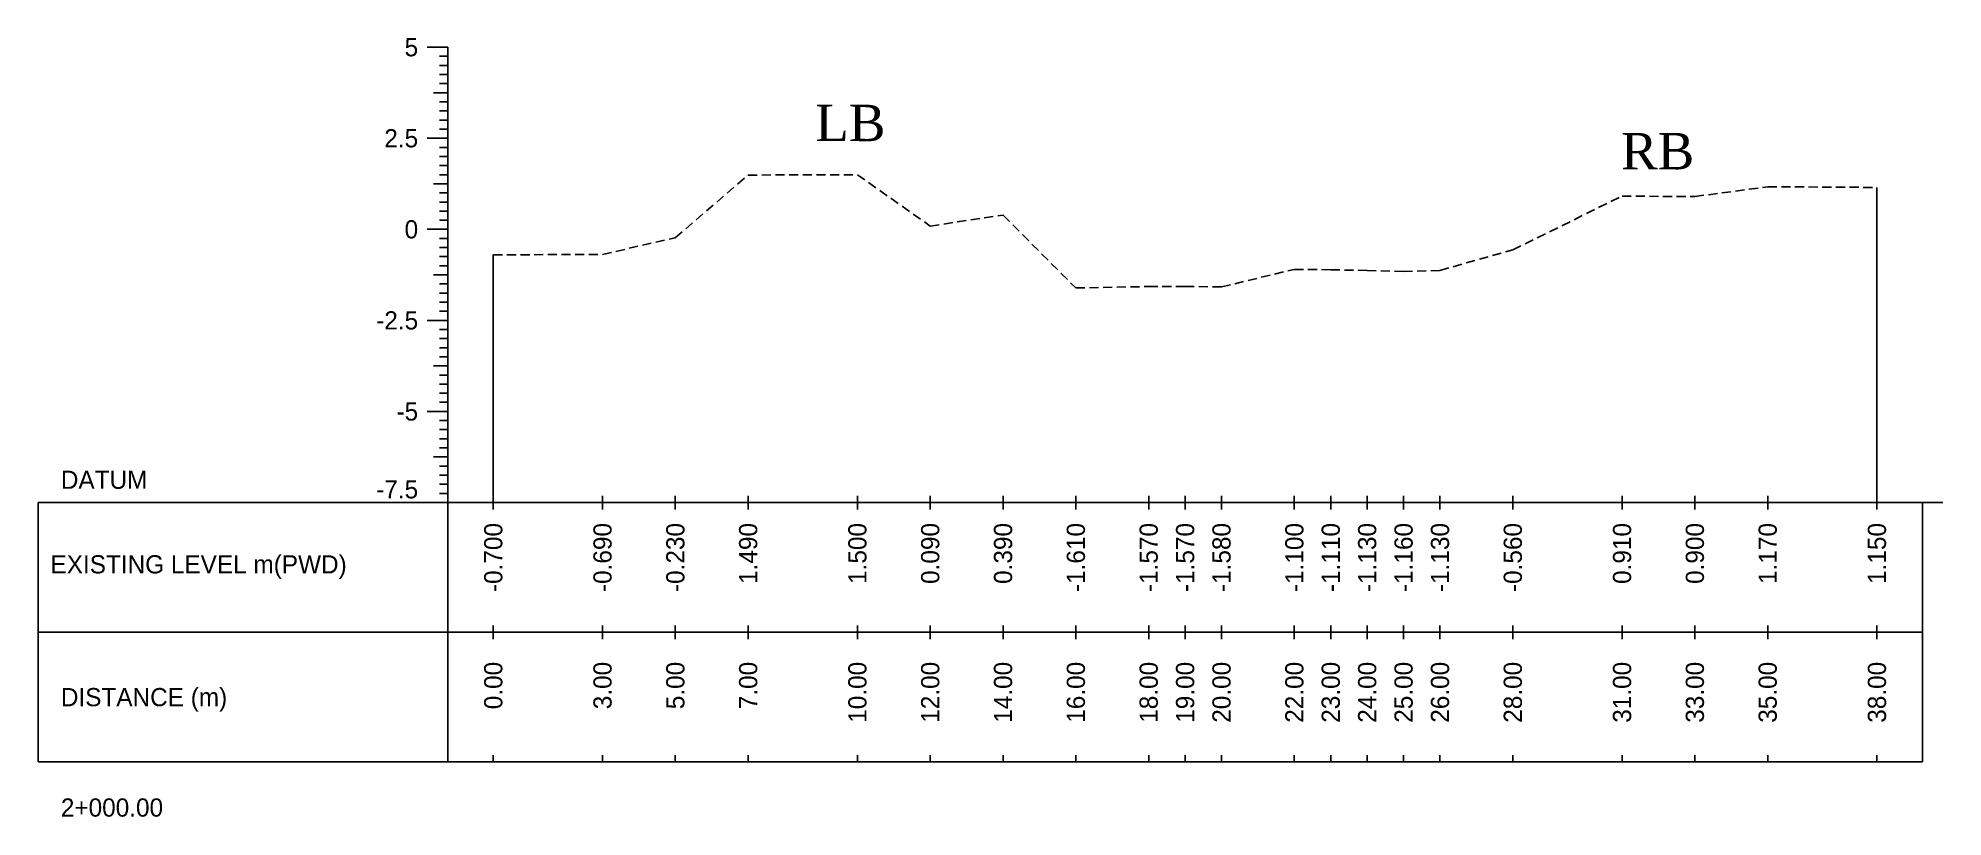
# Model space of a CAD drawing. Header units: inches. Extents: x 6579 to 9220, y -2276 to -1013.
# Drawn here: x 7780.2 to 7832.5, y -1119.5 to -1098.1 of the extents above; entities that cross this region are included whole.
import ezdxf
from ezdxf.enums import TextEntityAlignment as Align

# ---------------------------------------------------------------- set-up
doc = ezdxf.new("R2010")
doc.units = ezdxf.units.IN
doc.header["$MEASUREMENT"] = 0
doc.linetypes.add('HIDDEN', pattern=[0.375, 0.25, -0.125])
doc.layers.add('CS_Drawing', color=7, linetype='Continuous')
doc.layers.add('GL', color=3, linetype='HIDDEN')
doc.styles.add('romans', font='romans.shx')

msp = doc.modelspace()

# ---------------------------------------------------------------- texts
at = {"char_height": 1, "width": 263.40586, "attachment_point": 1, "style": 'romans'}
for s, insert in [('{\\fTimes New Roman|b0|i0|c0|p18;LB}', (7801.543, -1099.973)), ('{\\fTimes New Roman|b0|i0|c0|p18;RB}', (7823.67, -1100.748))]:
    msp.add_mtext(s, dxfattribs=dict(at, insert=insert))
at = {"layer": 'CS_Drawing'}
for s, p in [('5', (7790.637, -1098.394)), ('2.5', (7790.637, -1100.894)), ('0', (7790.637, -1103.394)), ('-2.5', (7790.637, -1105.894)), ('-5', (7790.637, -1108.394))]:
    msp.add_text(s, height=0.5, dxfattribs=at).set_placement(p, align=Align.MIDDLE_RIGHT)
for s, p in [('DATUM', (7780.825, -1110.269)), ('EXISTING LEVEL m(PWD)', (7780.54, -1112.592)), ('DISTANCE (m)', (7780.825, -1116.238)), ('2+000.00', (7780.825, -1119.269))]:
    msp.add_text(s, height=0.5, dxfattribs=at).set_placement(p, align=Align.MIDDLE_LEFT)
msp.add_text('-7.5', height=0.5, dxfattribs=at).set_placement((7790.637, -1110.782), align=Align.RIGHT)
for s, p in [('-0.700', (7792.7, -1111.457)), ('-0.690', (7795.7, -1111.457)), ('-0.230', (7797.7, -1111.457)), ('1.490', (7799.7, -1111.457)), ('1.500', (7802.7, -1111.457)), ('0.090', (7804.7, -1111.457)), ('0.390', (7806.7, -1111.457)), ('-1.610', (7808.7, -1111.457)), ('-1.570', (7810.7, -1111.457)), ('-1.570', (7811.7, -1111.457)), ('-1.580', (7812.7, -1111.457)), ('-1.100', (7814.7, -1111.457)), ('-1.110', (7815.7, -1111.457)), ('-1.130', (7816.7, -1111.457)), ('-1.160', (7817.7, -1111.457)), ('-1.130', (7818.7, -1111.457)), ('-0.560', (7820.7, -1111.457)), ('0.910', (7823.7, -1111.457)), ('0.900', (7825.7, -1111.457)), ('1.170', (7827.7, -1111.457)), ('1.150', (7830.7, -1111.457)), ('0.00', (7792.7, -1115.269)), ('3.00', (7795.7, -1115.269)), ('5.00', (7797.7, -1115.269)), ('7.00', (7799.7, -1115.269)), ('10.00', (7802.7, -1115.269)), ('12.00', (7804.7, -1115.269)), ('14.00', (7806.7, -1115.269)), ('16.00', (7808.7, -1115.269)), ('18.00', (7810.7, -1115.269)), ('19.00', (7811.7, -1115.269)), ('20.00', (7812.7, -1115.269)), ('22.00', (7814.7, -1115.269)), ('23.00', (7815.7, -1115.269)), ('24.00', (7816.7, -1115.269)), ('25.00', (7817.7, -1115.269)), ('26.00', (7818.7, -1115.269)), ('28.00', (7820.7, -1115.269)), ('31.00', (7823.7, -1115.269)), ('33.00', (7825.7, -1115.269)), ('35.00', (7827.7, -1115.269)), ('38.00', (7830.7, -1115.269))]:
    msp.add_text(s, height=0.5, rotation=90, dxfattribs=at).set_placement(p, align=Align.MIDDLE_RIGHT)

# ---------------------------------------------------------------- linework, layer by layer
at = {"layer": 'CS_Drawing'}
for p, q in [((7791.45, -1098.394), (7790.887, -1098.394)), ((7791.45, -1098.394), (7791.056, -1098.394)), ((7791.45, -1098.394), (7791.225, -1098.394)), ((7791.45, -1110.894), (7791.45, -1098.394)), ((7791.45, -1098.644), (7791.225, -1098.644)), ((7791.45, -1098.894), (7791.225, -1098.894)), ((7791.45, -1099.144), (7791.225, -1099.144)), ((7791.45, -1099.394), (7791.225, -1099.394)), ((7791.45, -1099.644), (7791.056, -1099.644)), ((7791.45, -1099.644), (7791.225, -1099.644)), ((7791.45, -1099.894), (7791.225, -1099.894)), ((7791.45, -1100.144), (7791.225, -1100.144)), ((7791.45, -1100.394), (7791.225, -1100.394)), ((7791.45, -1100.644), (7791.225, -1100.644)), ((7791.45, -1100.894), (7790.887, -1100.894)), ((7791.45, -1100.894), (7791.056, -1100.894)), ((7791.45, -1100.894), (7791.225, -1100.894)), ((7791.45, -1101.144), (7791.225, -1101.144)), ((7791.45, -1101.394), (7791.225, -1101.394)), ((7791.45, -1101.644), (7791.225, -1101.644)), ((7791.45, -1102.144), (7791.056, -1102.144)), ((7791.45, -1101.894), (7791.225, -1101.894)), ((7791.45, -1102.144), (7791.225, -1102.144)), ((7791.45, -1102.394), (7791.225, -1102.394)), ((7791.45, -1102.644), (7791.225, -1102.644)), ((7830.7, -1110.894), (7830.7, -1102.244)), ((7791.45, -1102.894), (7791.225, -1102.894)), ((7791.45, -1103.144), (7791.225, -1103.144)), ((7791.45, -1103.394), (7790.887, -1103.394)), ((7791.45, -1103.394), (7791.056, -1103.394)), ((7791.45, -1103.394), (7791.225, -1103.394)), ((7791.45, -1103.644), (7791.225, -1103.644)), ((7791.45, -1103.894), (7791.225, -1103.894)), ((7791.45, -1104.144), (7791.225, -1104.144)), ((7792.7, -1110.894), (7792.7, -1104.094)), ((7791.45, -1104.644), (7791.056, -1104.644)), ((7791.45, -1104.394), (7791.225, -1104.394)), ((7791.45, -1104.644), (7791.225, -1104.644)), ((7791.45, -1104.894), (7791.225, -1104.894)), ((7791.45, -1105.144), (7791.225, -1105.144)), ((7791.45, -1105.394), (7791.225, -1105.394)), ((7791.45, -1105.644), (7791.225, -1105.644)), ((7791.45, -1105.894), (7790.887, -1105.894)), ((7791.45, -1105.894), (7791.056, -1105.894)), ((7791.45, -1105.894), (7791.225, -1105.894)), ((7791.45, -1106.144), (7791.225, -1106.144)), ((7791.45, -1106.394), (7791.225, -1106.394)), ((7791.45, -1106.644), (7791.225, -1106.644)), ((7791.45, -1106.894), (7791.225, -1106.894)), ((7791.45, -1107.144), (7791.056, -1107.144)), ((7791.45, -1107.144), (7791.225, -1107.144)), ((7791.45, -1107.394), (7791.225, -1107.394)), ((7791.45, -1107.644), (7791.225, -1107.644)), ((7791.45, -1107.894), (7791.225, -1107.894)), ((7791.45, -1108.394), (7790.887, -1108.394)), ((7791.45, -1108.394), (7791.056, -1108.394)), ((7791.45, -1108.144), (7791.225, -1108.144)), ((7791.45, -1108.394), (7791.225, -1108.394)), ((7791.45, -1108.644), (7791.225, -1108.644)), ((7791.45, -1108.894), (7791.225, -1108.894)), ((7791.45, -1109.144), (7791.225, -1109.144)), ((7791.45, -1109.394), (7791.225, -1109.394)), ((7791.45, -1109.644), (7791.056, -1109.644)), ((7791.45, -1109.644), (7791.225, -1109.644)), ((7791.45, -1109.894), (7791.225, -1109.894)), ((7791.45, -1110.144), (7791.225, -1110.144)), ((7791.45, -1110.394), (7791.225, -1110.394)), ((7780.2, -1110.894), (7791.45, -1110.894)), ((7780.2, -1110.894), (7780.2, -1118.019)), ((7791.45, -1110.894), (7790.887, -1110.894)), ((7791.45, -1110.894), (7791.056, -1110.894)), ((7791.45, -1110.644), (7791.225, -1110.644)), ((7791.45, -1110.894), (7791.225, -1110.894)), ((7791.45, -1110.894), (7831.95, -1110.894)), ((7791.45, -1110.894), (7791.45, -1118.019)), ((7792.7, -1111.082), (7792.7, -1110.707)), ((7795.7, -1111.082), (7795.7, -1110.707)), ((7797.7, -1111.082), (7797.7, -1110.707)), ((7799.7, -1111.082), (7799.7, -1110.707)), ((7802.7, -1111.082), (7802.7, -1110.707)), ((7804.7, -1111.082), (7804.7, -1110.707)), ((7806.7, -1111.082), (7806.7, -1110.707)), ((7808.7, -1111.082), (7808.7, -1110.707)), ((7810.7, -1111.082), (7810.7, -1110.707)), ((7811.7, -1111.082), (7811.7, -1110.707)), ((7812.7, -1111.082), (7812.7, -1110.707)), ((7814.7, -1111.082), (7814.7, -1110.707)), ((7815.7, -1111.082), (7815.7, -1110.707)), ((7816.7, -1111.082), (7816.7, -1110.707)), ((7817.7, -1111.082), (7817.7, -1110.707)), ((7818.7, -1111.082), (7818.7, -1110.707)), ((7820.7, -1111.082), (7820.7, -1110.707)), ((7823.7, -1111.082), (7823.7, -1110.707)), ((7825.7, -1111.082), (7825.7, -1110.707)), ((7827.7, -1111.082), (7827.7, -1110.707)), ((7830.7, -1111.082), (7830.7, -1110.707)), ((7831.95, -1110.894), (7832.512, -1110.894)), ((7831.95, -1110.894), (7832.343, -1110.894)), ((7831.95, -1110.894), (7832.175, -1110.894)), ((7831.95, -1110.894), (7831.95, -1118.019)), ((7780.2, -1114.457), (7791.45, -1114.457)), ((7791.45, -1114.457), (7831.95, -1114.457)), ((7791.45, -1114.457), (7831.95, -1114.457)), ((7792.7, -1114.644), (7792.7, -1114.269)), ((7795.7, -1114.644), (7795.7, -1114.269)), ((7797.7, -1114.644), (7797.7, -1114.269)), ((7799.7, -1114.644), (7799.7, -1114.269)), ((7802.7, -1114.644), (7802.7, -1114.269)), ((7804.7, -1114.644), (7804.7, -1114.269)), ((7806.7, -1114.644), (7806.7, -1114.269)), ((7808.7, -1114.644), (7808.7, -1114.269)), ((7810.7, -1114.644), (7810.7, -1114.269)), ((7811.7, -1114.644), (7811.7, -1114.269)), ((7812.7, -1114.644), (7812.7, -1114.269)), ((7814.7, -1114.644), (7814.7, -1114.269)), ((7815.7, -1114.644), (7815.7, -1114.269)), ((7816.7, -1114.644), (7816.7, -1114.269)), ((7817.7, -1114.644), (7817.7, -1114.269)), ((7818.7, -1114.644), (7818.7, -1114.269)), ((7820.7, -1114.644), (7820.7, -1114.269)), ((7823.7, -1114.644), (7823.7, -1114.269)), ((7825.7, -1114.644), (7825.7, -1114.269)), ((7827.7, -1114.644), (7827.7, -1114.269)), ((7830.7, -1114.644), (7830.7, -1114.269)), ((7792.7, -1118.019), (7792.7, -1117.832)), ((7795.7, -1118.019), (7795.7, -1117.832)), ((7797.7, -1118.019), (7797.7, -1117.832)), ((7799.7, -1118.019), (7799.7, -1117.832)), ((7802.7, -1118.019), (7802.7, -1117.832)), ((7804.7, -1118.019), (7804.7, -1117.832)), ((7806.7, -1118.019), (7806.7, -1117.832)), ((7808.7, -1118.019), (7808.7, -1117.832)), ((7810.7, -1118.019), (7810.7, -1117.832)), ((7811.7, -1118.019), (7811.7, -1117.832)), ((7812.7, -1118.019), (7812.7, -1117.832)), ((7814.7, -1118.019), (7814.7, -1117.832)), ((7815.7, -1118.019), (7815.7, -1117.832)), ((7816.7, -1118.019), (7816.7, -1117.832)), ((7817.7, -1118.019), (7817.7, -1117.832)), ((7818.7, -1118.019), (7818.7, -1117.832)), ((7820.7, -1118.019), (7820.7, -1117.832)), ((7823.7, -1118.019), (7823.7, -1117.832)), ((7825.7, -1118.019), (7825.7, -1117.832)), ((7827.7, -1118.019), (7827.7, -1117.832)), ((7830.7, -1118.019), (7830.7, -1117.832)), ((7780.2, -1118.019), (7791.45, -1118.019)), ((7791.45, -1118.019), (7831.95, -1118.019))]:
    msp.add_line(p, q, dxfattribs=at)
at = {"layer": 'GL'}
msp.add_lwpolyline([(7792.7, -1104.094), (7795.7, -1104.084), (7797.7, -1103.624), (7799.7, -1101.904), (7802.7, -1101.894), (7804.7, -1103.304), (7806.7, -1103.004), (7808.7, -1105.004), (7810.7, -1104.964), (7811.7, -1104.964), (7812.7, -1104.974), (7814.7, -1104.494), (7815.7, -1104.504), (7816.7, -1104.524), (7817.7, -1104.554), (7818.7, -1104.524), (7820.7, -1103.954), (7823.7, -1102.484), (7825.7, -1102.494), (7827.7, -1102.224), (7830.7, -1102.244)], dxfattribs=at)

msp.set_redraw_order([(e.dxf.handle, doc.entitydb.next_handle()) for e in msp.query("TEXT MTEXT ATTDEF DIMENSION ARC_DIMENSION")])  # texts and dimensions are drawn at this point

doc.saveas('drawing.dxf')
